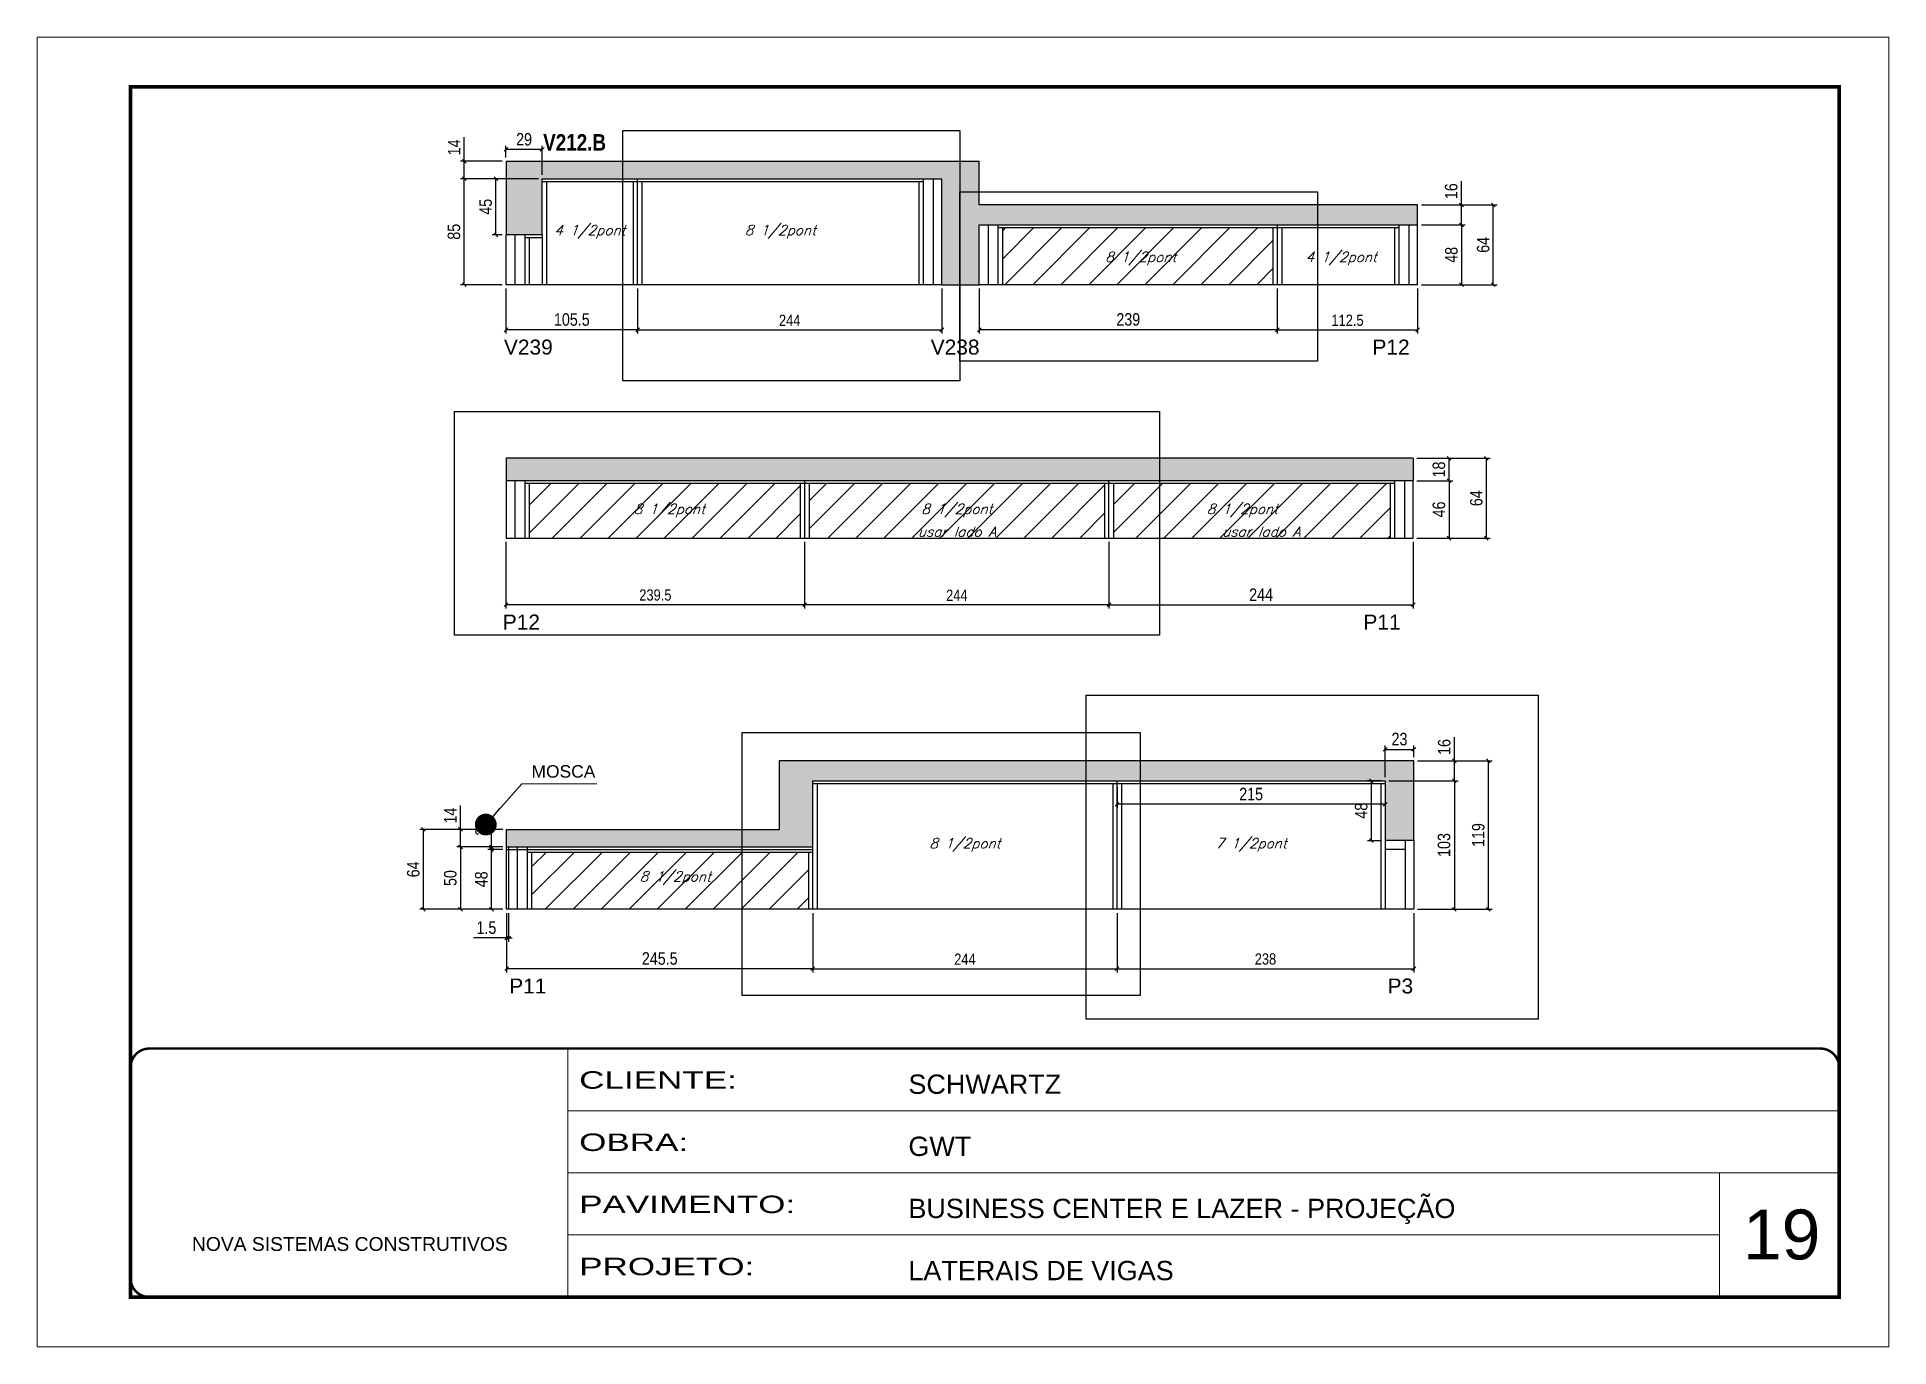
# Model space of a CAD drawing. Extents: x 2603 to 22413, y 1253 to 30260.
# Drawn here: x 5786 to 7271, y 24225 to 25275 of the extents above; entities that cross this region are included whole.
import ezdxf

# ---------------------------------------------------------------- set-up
doc = ezdxf.new("R2010")
doc.units = 0
doc.linetypes.add('CONTINUO', pattern=[0])
doc.linetypes.add('DASHED', pattern=[0.75, 0.5, -0.25])
for name, color, linetype in [('5', 5, 'Continuous'), ('COTA', 241, 'Continuous'), ('NOMENCLATURA', 7, 'Continuous'), ('Painéis', 200, 'Continuous'), ('SARR_2.2x7', 40, 'Continuous'), ('SARR_3.5x7', 81, 'Continuous'), ('texto', 7, 'Continuous')]:
    doc.layers.add(name, color=color, linetype=linetype)
for name, color, linetype, lineweight in [('CARIMBO', 255, 'Continuous', 9), ('Folhas', 255, 'Continuous', 9), ('Hachura', 251, 'Continuous', 9), ('SARRAFO DE PRESSAO', 251, 'DASHED', 9)]:
    doc.layers.add(name, color=color, linetype=linetype, lineweight=lineweight)
doc.styles.add('ARIAL', font='arial.ttf')
doc.styles.add('COTA TECNICA', font='techl___.ttf', dxfattribs={"height": 10})
doc.styles.add('COTA TECNICA-50', font='techl___.ttf', dxfattribs={"height": 9})
doc.styles.add('Romans', font='romans.shx')
doc.styles.get("Standard").update_dxf_attribs({"font": 'arial.ttf'})
doc.styles.add('TECNICA', font='techb___.ttf', dxfattribs={"height": 10})
doc.styles.add('Tecnologia', font='')
doc.styles.get('Tecnologia').set_extended_font_data('Forgotten Futurist')
doc.dimstyles.new('3x', dxfattribs={"dimtxt": 10, "dimasz": 5, "dimexe": 7, "dimexo": 5, "dimgap": 4, "dimtad": 1, "dimdec": 4, "dimlfac": 0.333333, "dimdsep": 46, "dimtxsty": 'Standard', "dimblk": 'DOT', "dimcen": 0.09, "dimclrd": 1, "dimclre": 1, "dimclrt": 2, "dimadec": 0, "dimazin": 2, "dimtfac": 1, "dimtdec": 4, "dimtmove": 0, "dimatfit": 3, "dimldrblk": 'DOT', "dimfxl": 1, "dimtolj": 1, "dimtzin": 0, "dimlwd": 9, "dimlwe": 9, "dimarcsym": 0})
doc.dimstyles.new('COTA PAINEL-50', dxfattribs={"dimtxt": 9, "dimasz": 3, "dimexe": 3, "dimexo": 3, "dimgap": 3, "dimtad": 1, "dimdec": 1, "dimzin": 12, "dimdsep": 46, "dimtxsty": 'COTA TECNICA-50', "dimblk1": 'OBLIQUE', "dimblk2": 'OBLIQUE', "dimsah": 1, "dimcen": 0.9, "dimclrd": 4, "dimclre": 4, "dimclrt": 240, "dimadec": 1, "dimazin": 3, "dimtfac": 1, "dimtdec": 1, "dimtmove": 0, "dimatfit": 3, "dimfxl": 1, "dimtolj": 1, "dimtzin": 12, "dimarcsym": 0})
doc.dimstyles.new('PAINEL', dxfattribs={"dimtxt": 10, "dimasz": 3, "dimexe": 3, "dimexo": 3, "dimgap": 3, "dimtad": 1, "dimdec": 1, "dimzin": 12, "dimdsep": 46, "dimtxsty": 'COTA TECNICA', "dimblk1": 'OBLIQUE', "dimblk2": 'OBLIQUE', "dimsah": 1, "dimcen": 0.9, "dimclrd": 4, "dimclre": 4, "dimclrt": 240, "dimadec": 1, "dimazin": 3, "dimtfac": 1, "dimtdec": 1, "dimtmove": 0, "dimatfit": 3, "dimfxl": 1, "dimtolj": 1, "dimtzin": 12, "dimarcsym": 0})
pattern_1 = [(50, (-126418.0314, -5371.0305), (5.46554007, -0.47817257), [0.5715, -6.2865]), (355, (-126418.0314, -5371.0305), (-1.05730264, 5.73170536), [0.4572, -5.02921753]), (100.4514447, (-126417.576, -5371.0704), (4.40823741, 5.25353256), [0.48570026, -5.34270734]), (46.1842, (-126418.0314, -5369.5065), (8.13237123, -1.26126984), [0.85725, -9.42975]), (96.6355576, (-126417.354, -5369.612), (7.122124, 7.42278374), [0.7285507, -8.01406824]), (351.184151, (-126418.031, -5369.5065), (7.122124, 7.42278374), [0.685799, -7.54379196]), (21, (-126417.2694, -5369.8875), (4.54843174, -3.06795595), [0.5715, -6.2865]), (326, (-126417.2694, -5369.8875), (1.85406085, 5.52563898), [0.4572, -5.0292]), (71.451445, (-126416.8904, -5370.143), (6.40249258, 2.45768307), [0.48570026, -5.34269813]), (37.5, (-126418.0314, -5371.0305), (0.092658098, 2.536651166), [0, -4.96824, 0, -5.1054, 0, -5.04825]), (7.5, (-126418.0314, -5371.0305), (2.004589875, 3.005417245), [0, -2.91084, 0, -4.85394, 0, -1.92405]), (327.5, (-126419.7307, -5371.0305), (4.067717855, -0.17186232), [0, -1.905, 0, -5.9436, 0, -7.8867]), (317.5, (-126420.4927, -5371.0305), (4.44387544, 0.76279473), [0, -2.4765, 0, -3.94716, 0, -5.6007])]
pattern_2 = [(45, (-126374.687, -5371.03), (-11.2253202, 11.2253202), [])]

msp = doc.modelspace()

# ---------------------------------------------------------------- texts
at = {"layer": '5', "linetype": 'Continuous'}
for s, rotation, p in [('V239', 0.00004, (6160.87, 25020.35)), ('V238', 0.00004, (6503.08, 25020.35)), ('P12', 359.99996, (6857.29, 25020.35)), ('P12', 359.99996, (6159.93, 24799.94)), ('P11', 359.99996, (6850.03, 24799.94)), ('P11', 0.00004, (6165.1, 24508.21)), ('P3', 0.00004, (6869.43, 24508.21))]:
    msp.add_text(s, height=12, rotation=rotation, dxfattribs=at).set_placement(p)
at = {"layer": 'CARIMBO', "style": 'ARIAL'}
for s, height, p in [('MOSCA', 10, (6182.96, 24681.22)), ('19', 40, (7154.33, 24295.02))]:
    msp.add_text(s, height=height, dxfattribs=at).set_placement(p)
at = {"layer": 'NOMENCLATURA', "style": 'TECNICA'}
msp.add_text('V212.B', height=13.2, dxfattribs=at).set_placement((6192.31, 25183.86))
at = {"layer": 'texto', "color": 2, "char_height": 8, "attachment_point": 5, "style": 'Romans'}
for s, insert in [('{\\Q19;\\C256;4 1/2pont}', (6229.78, 25118.84)), ('{\\Q19;\\C256;8 1/2pont}', (6382.53, 25118.84)), ('{\\Q19;\\C256;8 1/2pont}', (6671.53, 25097.34)), ('{\\Q19;\\C256;4 1/2pont}', (6832.28, 25097.34)), ('{\\Q19;\\C256;8 1/2pont}', (6293.53, 24895.24)), ('{\\Q19;\\C256;8 1/2pont}', (6524.03, 24895.24)), ('{\\Q19;\\C256;8 1/2pont}', (6753.03, 24895.24)), ('{\\Q19;\\C256;usar lado A}', (6524.03, 24878.4)), ('{\\Q19;\\C256;usar lado A}', (6768.03, 24878.4)), ('{\\Q19;\\C256;8 1/2pont}', (6530.53, 24627.25)), ('{\\Q19;\\C256;7 1/2pont}', (6760.03, 24627.25)), ('{\\Q19;\\C256;8 1/2pont}', (6298.28, 24600.75))]:
    msp.add_mtext(s, dxfattribs=dict(at, insert=insert))

# ---------------------------------------------------------------- blocks, each defined once
blk = doc.blocks.new('9999999999')
at = {"color": 30, "linetype": 'CONTINUO'}
for p, q in [((98564.6, 34230.2), (98564.6, 34429.4)), ((98564.6, 34379.6), (99584, 34379.6)), ((98564.6, 34329.8), (99488, 34329.8)), ((99584, 34329.8), (99488, 34329.8)), ((99488, 34329.8), (99488, 34230.2)), ((98564.6, 34280), (99488, 34280))]:
    blk.add_line(p, q, dxfattribs=at)
at = {"color": 30, "linetype": 'CONTINUO', "const_width": 2}
blk.add_lwpolyline([(99584, 34230.2), (99584, 34414.4, 0.414214), (99569, 34429.4), (98229, 34429.4, 0.414214), (98214, 34414.4), (98214, 34245.2, 0.414214), (98229, 34230.2), (99584, 34230.2)], format="xyb", dxfattribs=at)
at = {"layer": 'Folhas'}
blk.add_lwpolyline([(98139, 34190.2), (99624, 34190.2), (99624, 35240.2), (98139, 35240.2)], close=True, dxfattribs=at)
at = {"layer": 'Folhas', "color": 30, "const_width": 3}
blk.add_lwpolyline([(98214, 34230.2), (99584, 34230.2), (99584, 35200.2), (98214, 35200.2)], close=True, dxfattribs=at)
at = {"color": 7, "linetype": 'Continuous', "ltscale": 5, "style": 'ARIAL'}
for s, height, p in [('SCHWARTZ', 15.48, (98837.7, 34393.1)), ('GWT', 15.48, (98837.7, 34343.3)), ('BUSINESS CENTER E LAZER - PROJEÇÃO', 15.483, (98837.7, 34293.5)), ('NOVA SISTEMAS CONSTRUTIVOS', 11.059, (98263.2, 34267.2)), ('LATERAIS DE VIGAS', 15.483, (98837.7, 34243.7))]:
    blk.add_text(s, height=height, dxfattribs=at).set_placement(p)
at = {"layer": 'Folhas', "color": 7, "style": 'Tecnologia', "width": 1.5}
for s, p in [('CLIENTE:', (98573.7, 34397.2)), ('OBRA:', (98573.7, 34347.3)), ('PAVIMENTO:', (98573.7, 34297.5)), ('PROJETO:', (98573.7, 34247.7))]:
    blk.add_text(s, height=14, dxfattribs=at).set_placement(p)
blk = doc.blocks.new('_Oblique')
at = {"color": 0, "linetype": 'ByBlock', "lineweight": -2}
blk.add_line((-0.5, -0.5), (0.5, 0.5), dxfattribs=at)
blk = doc.blocks.new('*D500')
at = {"layer": 'COTA', "color": 4, "linetype": 'ByBlock', "lineweight": -2, "transparency": 16777216}
for p, q in [((6268, 25073.3), (6268, 25037.2)), ((6512, 25073.3), (6512, 25037.2)), ((6268, 25040.2), (6512, 25040.2))]:
    blk.add_line(p, q, dxfattribs=at)
at = {"layer": 'Defpoints', "color": 0, "linetype": 'ByBlock', "transparency": 16777216}
for p in [(6268, 25076.3), (6512, 25076.3), (6512, 25040.2)]:
    blk.add_point(p, dxfattribs=at)
at = {"layer": 'COTA', "color": 4, "linetype": 'ByBlock', "lineweight": -2, "transparency": 16777216, "xscale": 3, "yscale": 3, "zscale": 3, "rotation": 180}
blk.add_blockref('_Oblique', (6268, 25040.2), dxfattribs=at)
at = {"layer": 'COTA', "color": 4, "linetype": 'ByBlock', "lineweight": -2, "transparency": 16777216, "xscale": 3, "yscale": 3, "zscale": 3}
blk.add_blockref('_Oblique', (6512, 25040.2), dxfattribs=at)
at = {"layer": 'COTA', "color": 240, "linetype": 'ByBlock', "transparency": 16777216, "insert": (6390, 25047.8), "char_height": 9, "attachment_point": 5, "style": 'COTA TECNICA-50'}
blk.add_mtext('\\A1;244', dxfattribs=at)
blk = doc.blocks.new('*D2700')
at = {"layer": 'COTA', "color": 4, "linetype": 'ByBlock', "lineweight": -2, "transparency": 16777216}
for p, q in [((6162.5, 25073.3), (6162.5, 25037.2)), ((6268, 25073.3), (6268, 25037.2)), ((6268, 25040.2), (6162.5, 25040.2))]:
    blk.add_line(p, q, dxfattribs=at)
at = {"layer": 'Defpoints', "color": 0, "linetype": 'ByBlock', "transparency": 16777216}
for p in [(6162.5, 25076.3), (6268, 25076.3), (6162.5, 25040.2)]:
    blk.add_point(p, dxfattribs=at)
at = {"layer": 'COTA', "color": 4, "linetype": 'ByBlock', "lineweight": -2, "transparency": 16777216, "xscale": 3, "yscale": 3, "zscale": 3, "rotation": 180}
blk.add_blockref('_Oblique', (6162.5, 25040.2), dxfattribs=at)
at = {"layer": 'COTA', "color": 4, "linetype": 'ByBlock', "lineweight": -2, "transparency": 16777216, "xscale": 3, "yscale": 3, "zscale": 3}
blk.add_blockref('_Oblique', (6268, 25040.2), dxfattribs=at)
at = {"layer": 'COTA', "color": 240, "linetype": 'ByBlock', "transparency": 16777216, "insert": (6215.3, 25048.4), "char_height": 10, "attachment_point": 5, "style": 'COTA TECNICA'}
blk.add_mtext('\\A1;105.5', dxfattribs=at)
blk = doc.blocks.new('*D501')
at = {"layer": 'COTA', "color": 4, "linetype": 'ByBlock', "lineweight": -2, "transparency": 16777216}
for p, q in [((6781, 25073.3), (6781, 25037.2)), ((6893.5, 25073.3), (6893.5, 25037.2)), ((6781, 25040.2), (6893.5, 25040.2))]:
    blk.add_line(p, q, dxfattribs=at)
at = {"layer": 'Defpoints', "color": 0, "linetype": 'ByBlock', "transparency": 16777216}
for p in [(6781, 25076.3), (6893.5, 25076.3), (6893.5, 25040.2)]:
    blk.add_point(p, dxfattribs=at)
at = {"layer": 'COTA', "color": 4, "linetype": 'ByBlock', "lineweight": -2, "transparency": 16777216, "xscale": 3, "yscale": 3, "zscale": 3, "rotation": 180}
blk.add_blockref('_Oblique', (6781, 25040.2), dxfattribs=at)
at = {"layer": 'COTA', "color": 4, "linetype": 'ByBlock', "lineweight": -2, "transparency": 16777216, "xscale": 3, "yscale": 3, "zscale": 3}
blk.add_blockref('_Oblique', (6893.5, 25040.2), dxfattribs=at)
at = {"layer": 'COTA', "color": 240, "linetype": 'ByBlock', "transparency": 16777216, "insert": (6837.3, 25047.8), "char_height": 9, "attachment_point": 5, "style": 'COTA TECNICA-50'}
blk.add_mtext('\\A1;112.5', dxfattribs=at)
blk = doc.blocks.new('*D2701')
at = {"layer": 'COTA', "color": 4, "linetype": 'ByBlock', "lineweight": -2, "transparency": 16777216}
for p, q in [((6542, 25073.3), (6542, 25037.2)), ((6781, 25073.3), (6781, 25037.2)), ((6781, 25040.2), (6542, 25040.2))]:
    blk.add_line(p, q, dxfattribs=at)
at = {"layer": 'Defpoints', "color": 0, "linetype": 'ByBlock', "transparency": 16777216}
for p in [(6542, 25076.3), (6781, 25076.3), (6542, 25040.2)]:
    blk.add_point(p, dxfattribs=at)
at = {"layer": 'COTA', "color": 4, "linetype": 'ByBlock', "lineweight": -2, "transparency": 16777216, "xscale": 3, "yscale": 3, "zscale": 3, "rotation": 180}
blk.add_blockref('_Oblique', (6542, 25040.2), dxfattribs=at)
at = {"layer": 'COTA', "color": 4, "linetype": 'ByBlock', "lineweight": -2, "transparency": 16777216, "xscale": 3, "yscale": 3, "zscale": 3}
blk.add_blockref('_Oblique', (6781, 25040.2), dxfattribs=at)
at = {"layer": 'COTA', "color": 240, "linetype": 'ByBlock', "transparency": 16777216, "insert": (6661.5, 25048.5), "char_height": 10, "attachment_point": 5, "style": 'COTA TECNICA'}
blk.add_mtext('\\A1;239', dxfattribs=at)
blk = doc.blocks.new('*D2702')
at = {"layer": 'COTA', "color": 4, "linetype": 'ByBlock', "lineweight": -2, "transparency": 16777216}
for p, q in [((6896.5, 25124.3), (6931.7, 25124.3)), ((6928.7, 25124.3), (6928.7, 25076.3)), ((6896.5, 25076.3), (6931.7, 25076.3))]:
    blk.add_line(p, q, dxfattribs=at)
at = {"layer": 'Defpoints', "color": 0, "linetype": 'ByBlock', "transparency": 16777216}
for p in [(6893.5, 25124.3), (6893.5, 25076.3), (6928.7, 25076.3)]:
    blk.add_point(p, dxfattribs=at)
at = {"layer": 'COTA', "color": 4, "linetype": 'ByBlock', "lineweight": -2, "transparency": 16777216, "xscale": 3, "yscale": 3, "zscale": 3}
for p, rotation in [((6928.7, 25124.3), 90), ((6928.7, 25076.3), 270)]:
    blk.add_blockref('_Oblique', p, dxfattribs=dict(at, rotation=rotation))
at = {"layer": 'COTA', "color": 240, "linetype": 'ByBlock', "transparency": 16777216, "insert": (6920.6, 25100.3), "char_height": 10, "attachment_point": 5, "rotation": 90, "style": 'COTA TECNICA'}
blk.add_mtext('\\A1;48', dxfattribs=at)
blk = doc.blocks.new('*D2703')
at = {"layer": 'COTA', "color": 4, "linetype": 'ByBlock', "lineweight": -2, "transparency": 16777216}
for p, q in [((6928.7, 25140.3), (6928.7, 25159.4)), ((6896.5, 25140.3), (6931.7, 25140.3)), ((6928.7, 25124.3), (6928.7, 25140.3)), ((6896.5, 25124.3), (6931.7, 25124.3))]:
    blk.add_line(p, q, dxfattribs=at)
at = {"layer": 'Defpoints', "color": 0, "linetype": 'ByBlock', "transparency": 16777216}
for p in [(6893.5, 25140.3), (6928.7, 25140.3), (6893.5, 25124.3)]:
    blk.add_point(p, dxfattribs=at)
at = {"layer": 'COTA', "color": 4, "linetype": 'ByBlock', "lineweight": -2, "transparency": 16777216, "xscale": 3, "yscale": 3, "zscale": 3}
for p, rotation in [((6928.7, 25140.3), 90), ((6928.7, 25124.3), 270)]:
    blk.add_blockref('_Oblique', p, dxfattribs=dict(at, rotation=rotation))
at = {"layer": 'COTA', "color": 240, "linetype": 'ByBlock', "transparency": 16777216, "insert": (6920.5, 25151.3), "char_height": 10, "attachment_point": 5, "rotation": 90, "style": 'COTA TECNICA'}
blk.add_mtext('\\A1;16', dxfattribs=at)
blk = doc.blocks.new('*D2704')
at = {"layer": 'COTA', "color": 4, "linetype": 'ByBlock', "lineweight": -2, "transparency": 16777216}
for p, q in [((6896.5, 25140.3), (6957.2, 25140.3)), ((6954.2, 25076.3), (6954.2, 25140.3)), ((6896.5, 25076.3), (6957.2, 25076.3))]:
    blk.add_line(p, q, dxfattribs=at)
at = {"layer": 'Defpoints', "color": 0, "linetype": 'ByBlock', "transparency": 16777216}
for p in [(6893.5, 25140.3), (6954.2, 25140.3), (6893.5, 25076.3)]:
    blk.add_point(p, dxfattribs=at)
at = {"layer": 'COTA', "color": 4, "linetype": 'ByBlock', "lineweight": -2, "transparency": 16777216, "xscale": 3, "yscale": 3, "zscale": 3}
for p, rotation in [((6954.2, 25140.3), 90), ((6954.2, 25076.3), 270)]:
    blk.add_blockref('_Oblique', p, dxfattribs=dict(at, rotation=rotation))
at = {"layer": 'COTA', "color": 240, "linetype": 'ByBlock', "transparency": 16777216, "insert": (6946.1, 25108.3), "char_height": 10, "attachment_point": 5, "rotation": 90, "style": 'COTA TECNICA'}
blk.add_mtext('\\A1;64', dxfattribs=at)
blk = doc.blocks.new('*D516')
at = {"layer": 'COTA', "color": 4, "linetype": 'ByBlock', "lineweight": -2, "transparency": 16777216}
for p, q in [((6402, 24870.2), (6402, 24816.8)), ((6646, 24870.2), (6646, 24816.8)), ((6646, 24819.8), (6402, 24819.8))]:
    blk.add_line(p, q, dxfattribs=at)
at = {"layer": 'Defpoints', "color": 0, "linetype": 'ByBlock', "transparency": 16777216}
for p in [(6402, 24873.2), (6646, 24873.2), (6402, 24819.8)]:
    blk.add_point(p, dxfattribs=at)
at = {"layer": 'COTA', "color": 4, "linetype": 'ByBlock', "lineweight": -2, "transparency": 16777216, "xscale": 3, "yscale": 3, "zscale": 3, "rotation": 180}
blk.add_blockref('_Oblique', (6402, 24819.8), dxfattribs=at)
at = {"layer": 'COTA', "color": 4, "linetype": 'ByBlock', "lineweight": -2, "transparency": 16777216, "xscale": 3, "yscale": 3, "zscale": 3}
blk.add_blockref('_Oblique', (6646, 24819.8), dxfattribs=at)
at = {"layer": 'COTA', "color": 240, "linetype": 'ByBlock', "transparency": 16777216, "insert": (6524, 24827.4), "char_height": 9, "attachment_point": 5, "style": 'COTA TECNICA-50'}
blk.add_mtext('\\A1;244', dxfattribs=at)
blk = doc.blocks.new('*D2757')
at = {"layer": 'COTA', "color": 4, "linetype": 'ByBlock', "lineweight": -2, "transparency": 16777216}
for p, q in [((6162.5, 24870.2), (6162.5, 24816.8)), ((6402, 24870.2), (6402, 24816.8)), ((6402, 24819.8), (6162.5, 24819.8))]:
    blk.add_line(p, q, dxfattribs=at)
at = {"layer": 'Defpoints', "color": 0, "linetype": 'ByBlock', "transparency": 16777216}
for p in [(6162.5, 24873.2), (6402, 24873.2), (6162.5, 24819.8)]:
    blk.add_point(p, dxfattribs=at)
at = {"layer": 'COTA', "color": 4, "linetype": 'ByBlock', "lineweight": -2, "transparency": 16777216, "xscale": 3, "yscale": 3, "zscale": 3, "rotation": 180}
blk.add_blockref('_Oblique', (6162.5, 24819.8), dxfattribs=at)
at = {"layer": 'COTA', "color": 4, "linetype": 'ByBlock', "lineweight": -2, "transparency": 16777216, "xscale": 3, "yscale": 3, "zscale": 3}
blk.add_blockref('_Oblique', (6402, 24819.8), dxfattribs=at)
at = {"layer": 'COTA', "color": 240, "linetype": 'ByBlock', "transparency": 16777216, "insert": (6282.3, 24827.6), "char_height": 9, "attachment_point": 5, "style": 'COTA TECNICA-50'}
blk.add_mtext('\\A1;239.5', dxfattribs=at)
blk = doc.blocks.new('*D2758')
at = {"layer": 'COTA', "color": 4, "linetype": 'ByBlock', "lineweight": -2, "transparency": 16777216}
for p, q in [((6646, 24870.2), (6646, 24816.8)), ((6890, 24870.2), (6890, 24816.8)), ((6646, 24819.8), (6890, 24819.8))]:
    blk.add_line(p, q, dxfattribs=at)
at = {"layer": 'Defpoints', "color": 0, "linetype": 'ByBlock', "transparency": 16777216}
for p in [(6646, 24873.2), (6890, 24873.2), (6890, 24819.8)]:
    blk.add_point(p, dxfattribs=at)
at = {"layer": 'COTA', "color": 4, "linetype": 'ByBlock', "lineweight": -2, "transparency": 16777216, "xscale": 3, "yscale": 3, "zscale": 3, "rotation": 180}
blk.add_blockref('_Oblique', (6646, 24819.8), dxfattribs=at)
at = {"layer": 'COTA', "color": 4, "linetype": 'ByBlock', "lineweight": -2, "transparency": 16777216, "xscale": 3, "yscale": 3, "zscale": 3}
blk.add_blockref('_Oblique', (6890, 24819.8), dxfattribs=at)
at = {"layer": 'COTA', "color": 240, "linetype": 'ByBlock', "transparency": 16777216, "insert": (6768, 24827.9), "char_height": 10, "attachment_point": 5, "style": 'COTA TECNICA'}
blk.add_mtext('\\A1;244', dxfattribs=at)
blk = doc.blocks.new('*D2759')
at = {"layer": 'COTA', "color": 4, "linetype": 'ByBlock', "lineweight": -2, "transparency": 16777216}
for p, q in [((6893, 24919.2), (6921.7, 24919.2)), ((6918.7, 24919.2), (6918.7, 24873.2)), ((6893, 24873.2), (6921.7, 24873.2))]:
    blk.add_line(p, q, dxfattribs=at)
at = {"layer": 'Defpoints', "color": 0, "linetype": 'ByBlock', "transparency": 16777216}
for p in [(6890, 24919.2), (6890, 24873.2), (6918.7, 24873.2)]:
    blk.add_point(p, dxfattribs=at)
at = {"layer": 'COTA', "color": 4, "linetype": 'ByBlock', "lineweight": -2, "transparency": 16777216, "xscale": 3, "yscale": 3, "zscale": 3}
for p, rotation in [((6918.7, 24919.2), 90), ((6918.7, 24873.2), 270)]:
    blk.add_blockref('_Oblique', p, dxfattribs=dict(at, rotation=rotation))
at = {"layer": 'COTA', "color": 240, "linetype": 'ByBlock', "transparency": 16777216, "insert": (6910.6, 24896.2), "char_height": 10, "attachment_point": 5, "rotation": 90, "style": 'COTA TECNICA'}
blk.add_mtext('\\A1;46', dxfattribs=at)
blk = doc.blocks.new('*D2760')
at = {"layer": 'COTA', "color": 4, "linetype": 'ByBlock', "lineweight": -2, "transparency": 16777216}
for p, q in [((6893, 24937.2), (6921.7, 24937.2)), ((6918.7, 24919.2), (6918.7, 24937.2)), ((6893, 24919.2), (6921.7, 24919.2))]:
    blk.add_line(p, q, dxfattribs=at)
at = {"layer": 'Defpoints', "color": 0, "linetype": 'ByBlock', "transparency": 16777216}
for p in [(6890, 24937.2), (6918.7, 24937.2), (6890, 24919.2)]:
    blk.add_point(p, dxfattribs=at)
at = {"layer": 'COTA', "color": 4, "linetype": 'ByBlock', "lineweight": -2, "transparency": 16777216, "xscale": 3, "yscale": 3, "zscale": 3}
for p, rotation in [((6918.7, 24937.2), 90), ((6918.7, 24919.2), 270)]:
    blk.add_blockref('_Oblique', p, dxfattribs=dict(at, rotation=rotation))
at = {"layer": 'COTA', "color": 240, "linetype": 'ByBlock', "transparency": 16777216, "insert": (6910.6, 24928.2), "char_height": 10, "attachment_point": 5, "rotation": 90, "style": 'COTA TECNICA'}
blk.add_mtext('\\A1;18', dxfattribs=at)
blk = doc.blocks.new('*D2761')
at = {"layer": 'COTA', "color": 4, "linetype": 'ByBlock', "lineweight": -2, "transparency": 16777216}
for p, q in [((6893, 24937.2), (6951.7, 24937.2)), ((6948.7, 24873.2), (6948.7, 24937.2)), ((6893, 24873.2), (6951.7, 24873.2))]:
    blk.add_line(p, q, dxfattribs=at)
at = {"layer": 'Defpoints', "color": 0, "linetype": 'ByBlock', "transparency": 16777216}
for p in [(6890, 24937.2), (6948.7, 24937.2), (6890, 24873.2)]:
    blk.add_point(p, dxfattribs=at)
at = {"layer": 'COTA', "color": 4, "linetype": 'ByBlock', "lineweight": -2, "transparency": 16777216, "xscale": 3, "yscale": 3, "zscale": 3}
for p, rotation in [((6948.7, 24937.2), 90), ((6948.7, 24873.2), 270)]:
    blk.add_blockref('_Oblique', p, dxfattribs=dict(at, rotation=rotation))
at = {"layer": 'COTA', "color": 240, "linetype": 'ByBlock', "transparency": 16777216, "insert": (6940.6, 24905.2), "char_height": 10, "attachment_point": 5, "rotation": 90, "style": 'COTA TECNICA'}
blk.add_mtext('\\A1;64', dxfattribs=at)
blk = doc.blocks.new('*D517')
at = {"layer": 'COTA', "color": 4, "linetype": 'ByBlock', "lineweight": -2, "transparency": 16777216}
for p, q in [((6408.5, 24572.7), (6408.5, 24525.1)), ((6652.5, 24572.7), (6652.5, 24525.1)), ((6408.5, 24528.1), (6652.5, 24528.1))]:
    blk.add_line(p, q, dxfattribs=at)
at = {"layer": 'Defpoints', "color": 0, "linetype": 'ByBlock', "transparency": 16777216}
for p in [(6408.5, 24575.7), (6652.5, 24575.7), (6652.5, 24528.1)]:
    blk.add_point(p, dxfattribs=at)
at = {"layer": 'COTA', "color": 4, "linetype": 'ByBlock', "lineweight": -2, "transparency": 16777216, "xscale": 3, "yscale": 3, "zscale": 3, "rotation": 180}
blk.add_blockref('_Oblique', (6408.5, 24528.1), dxfattribs=at)
at = {"layer": 'COTA', "color": 4, "linetype": 'ByBlock', "lineweight": -2, "transparency": 16777216, "xscale": 3, "yscale": 3, "zscale": 3}
blk.add_blockref('_Oblique', (6652.5, 24528.1), dxfattribs=at)
at = {"layer": 'COTA', "color": 240, "linetype": 'ByBlock', "transparency": 16777216, "insert": (6530.5, 24535.7), "char_height": 9, "attachment_point": 5, "style": 'COTA TECNICA-50'}
blk.add_mtext('\\A1;244', dxfattribs=at)
blk = doc.blocks.new('*D2762')
at = {"layer": 'COTA', "color": 4, "linetype": 'ByBlock', "lineweight": -2, "transparency": 16777216}
for p, q in [((6652.5, 24572.7), (6652.5, 24525.1)), ((6890.5, 24572.7), (6890.5, 24525.1)), ((6652.5, 24528.1), (6890.5, 24528.1))]:
    blk.add_line(p, q, dxfattribs=at)
at = {"layer": 'Defpoints', "color": 0, "linetype": 'ByBlock', "transparency": 16777216}
for p in [(6652.5, 24575.7), (6890.5, 24575.7), (6890.5, 24528.1)]:
    blk.add_point(p, dxfattribs=at)
at = {"layer": 'COTA', "color": 4, "linetype": 'ByBlock', "lineweight": -2, "transparency": 16777216, "xscale": 3, "yscale": 3, "zscale": 3, "rotation": 180}
blk.add_blockref('_Oblique', (6652.5, 24528.1), dxfattribs=at)
at = {"layer": 'COTA', "color": 4, "linetype": 'ByBlock', "lineweight": -2, "transparency": 16777216, "xscale": 3, "yscale": 3, "zscale": 3}
blk.add_blockref('_Oblique', (6890.5, 24528.1), dxfattribs=at)
at = {"layer": 'COTA', "color": 240, "linetype": 'ByBlock', "transparency": 16777216, "insert": (6771.5, 24535.8), "char_height": 9, "attachment_point": 5, "style": 'COTA TECNICA-50'}
blk.add_mtext('\\A1;238', dxfattribs=at)
blk = doc.blocks.new('*D2763')
at = {"layer": 'COTA', "color": 4, "linetype": 'ByBlock', "lineweight": -2, "transparency": 16777216}
for p, q in [((6163, 24572.7), (6163, 24525.1)), ((6408.5, 24572.7), (6408.5, 24525.1)), ((6408.5, 24528.1), (6163, 24528.1))]:
    blk.add_line(p, q, dxfattribs=at)
at = {"layer": 'Defpoints', "color": 0, "linetype": 'ByBlock', "transparency": 16777216}
for p in [(6163, 24575.7), (6408.5, 24575.7), (6163, 24528.1)]:
    blk.add_point(p, dxfattribs=at)
at = {"layer": 'COTA', "color": 4, "linetype": 'ByBlock', "lineweight": -2, "transparency": 16777216, "xscale": 3, "yscale": 3, "zscale": 3, "rotation": 180}
blk.add_blockref('_Oblique', (6163, 24528.1), dxfattribs=at)
at = {"layer": 'COTA', "color": 4, "linetype": 'ByBlock', "lineweight": -2, "transparency": 16777216, "xscale": 3, "yscale": 3, "zscale": 3}
blk.add_blockref('_Oblique', (6408.5, 24528.1), dxfattribs=at)
at = {"layer": 'COTA', "color": 240, "linetype": 'ByBlock', "transparency": 16777216, "insert": (6285.8, 24536.2), "char_height": 10, "attachment_point": 5, "style": 'COTA TECNICA'}
blk.add_mtext('\\A1;245.5', dxfattribs=at)
blk = doc.blocks.new('*D2764')
at = {"layer": 'COTA', "color": 4, "linetype": 'ByBlock', "lineweight": -2, "transparency": 16777216}
for p, q in [((6160, 24625.7), (6123, 24625.7)), ((6126, 24625.7), (6126, 24575.7)), ((6160, 24575.7), (6123, 24575.7))]:
    blk.add_line(p, q, dxfattribs=at)
at = {"layer": 'Defpoints', "color": 0, "linetype": 'ByBlock', "transparency": 16777216}
for p in [(6163, 24625.7), (6126, 24575.7), (6163, 24575.7)]:
    blk.add_point(p, dxfattribs=at)
at = {"layer": 'COTA', "color": 4, "linetype": 'ByBlock', "lineweight": -2, "transparency": 16777216, "xscale": 3, "yscale": 3, "zscale": 3}
for p, rotation in [((6126, 24625.7), 90), ((6126, 24575.7), 270)]:
    blk.add_blockref('_Oblique', p, dxfattribs=dict(at, rotation=rotation))
at = {"layer": 'COTA', "color": 240, "linetype": 'ByBlock', "transparency": 16777216, "insert": (6117.9, 24600.7), "char_height": 10, "attachment_point": 5, "rotation": 90, "style": 'COTA TECNICA'}
blk.add_mtext('\\A1;50', dxfattribs=at)
blk = doc.blocks.new('*D2765')
at = {"layer": 'COTA', "color": 4, "linetype": 'ByBlock', "lineweight": -2, "transparency": 16777216}
for p, q in [((6126, 24639.7), (6126, 24658.9)), ((6160, 24639.7), (6123, 24639.7)), ((6126, 24625.7), (6126, 24639.7)), ((6160, 24625.7), (6123, 24625.7))]:
    blk.add_line(p, q, dxfattribs=at)
at = {"layer": 'Defpoints', "color": 0, "linetype": 'ByBlock', "transparency": 16777216}
for p in [(6126, 24639.7), (6163, 24639.7), (6163, 24625.7)]:
    blk.add_point(p, dxfattribs=at)
at = {"layer": 'COTA', "color": 4, "linetype": 'ByBlock', "lineweight": -2, "transparency": 16777216, "xscale": 3, "yscale": 3, "zscale": 3}
for p, rotation in [((6126, 24639.7), 90), ((6126, 24625.7), 270)]:
    blk.add_blockref('_Oblique', p, dxfattribs=dict(at, rotation=rotation))
at = {"layer": 'COTA', "color": 240, "linetype": 'ByBlock', "transparency": 16777216, "insert": (6117.9, 24650.8), "char_height": 10, "attachment_point": 5, "rotation": 90, "style": 'COTA TECNICA'}
blk.add_mtext('\\A1;14', dxfattribs=at)
blk = doc.blocks.new('*D2766')
at = {"layer": 'COTA', "color": 4, "linetype": 'ByBlock', "lineweight": -2, "transparency": 16777216}
for p, q in [((6160, 24639.7), (6093.3, 24639.7)), ((6096.3, 24575.7), (6096.3, 24639.7)), ((6160, 24575.7), (6093.3, 24575.7))]:
    blk.add_line(p, q, dxfattribs=at)
at = {"layer": 'Defpoints', "color": 0, "linetype": 'ByBlock', "transparency": 16777216}
for p in [(6096.3, 24639.7), (6163, 24639.7), (6163, 24575.7)]:
    blk.add_point(p, dxfattribs=at)
at = {"layer": 'COTA', "color": 4, "linetype": 'ByBlock', "lineweight": -2, "transparency": 16777216, "xscale": 3, "yscale": 3, "zscale": 3}
for p, rotation in [((6096.3, 24639.7), 90), ((6096.3, 24575.7), 270)]:
    blk.add_blockref('_Oblique', p, dxfattribs=dict(at, rotation=rotation))
at = {"layer": 'COTA', "color": 240, "linetype": 'ByBlock', "transparency": 16777216, "insert": (6088.2, 24607.7), "char_height": 10, "attachment_point": 5, "rotation": 90, "style": 'COTA TECNICA'}
blk.add_mtext('\\A1;64', dxfattribs=at)
blk = doc.blocks.new('*D2767')
at = {"layer": 'COTA', "color": 4, "linetype": 'ByBlock', "lineweight": -2, "transparency": 16777216}
for p, q in [((6163, 24572.7), (6163, 24549.7)), ((6164.5, 24572.7), (6164.5, 24549.7)), ((6163, 24552.7), (6136.5, 24552.7)), ((6164.5, 24552.7), (6163, 24552.7)), ((6164.5, 24552.7), (6167.5, 24552.7))]:
    blk.add_line(p, q, dxfattribs=at)
at = {"layer": 'Defpoints', "color": 0, "linetype": 'ByBlock', "transparency": 16777216}
for p in [(6163, 24575.7), (6164.5, 24575.7), (6163, 24552.7)]:
    blk.add_point(p, dxfattribs=at)
at = {"layer": 'COTA', "color": 4, "linetype": 'ByBlock', "lineweight": -2, "transparency": 16777216, "xscale": 3, "yscale": 3, "zscale": 3}
blk.add_blockref('_Oblique', (6163, 24552.7), dxfattribs=at)
at = {"layer": 'COTA', "color": 4, "linetype": 'ByBlock', "lineweight": -2, "transparency": 16777216, "xscale": 3, "yscale": 3, "zscale": 3, "rotation": 180}
blk.add_blockref('_Oblique', (6164.5, 24552.7), dxfattribs=at)
at = {"layer": 'COTA', "color": 240, "linetype": 'ByBlock', "transparency": 16777216, "insert": (6146.8, 24560.9), "char_height": 10, "attachment_point": 5, "style": 'COTA TECNICA'}
blk.add_mtext('\\A1;1.5', dxfattribs=at)
blk = doc.blocks.new('*D2768')
at = {"layer": 'COTA', "color": 4, "linetype": 'ByBlock', "lineweight": -2, "transparency": 16777216}
for p, q in [((6870.5, 24678.7), (6926, 24678.7)), ((6923, 24678.7), (6923, 24575.7)), ((6893.5, 24575.7), (6926, 24575.7))]:
    blk.add_line(p, q, dxfattribs=at)
at = {"layer": 'Defpoints', "color": 0, "linetype": 'ByBlock', "transparency": 16777216}
for p in [(6867.5, 24678.7), (6890.5, 24575.7), (6923, 24575.7)]:
    blk.add_point(p, dxfattribs=at)
at = {"layer": 'COTA', "color": 4, "linetype": 'ByBlock', "lineweight": -2, "transparency": 16777216, "xscale": 3, "yscale": 3, "zscale": 3}
for p, rotation in [((6923, 24678.7), 90), ((6923, 24575.7), 270)]:
    blk.add_blockref('_Oblique', p, dxfattribs=dict(at, rotation=rotation))
at = {"layer": 'COTA', "color": 240, "linetype": 'ByBlock', "transparency": 16777216, "insert": (6914.7, 24627.2), "char_height": 10, "attachment_point": 5, "rotation": 90, "style": 'COTA TECNICA'}
blk.add_mtext('\\A1;103', dxfattribs=at)
blk = doc.blocks.new('*D2769')
at = {"layer": 'COTA', "color": 4, "linetype": 'ByBlock', "lineweight": -2, "transparency": 16777216}
for p, q in [((6923, 24694.7), (6923, 24713.8)), ((6893.5, 24694.7), (6926, 24694.7)), ((6923, 24678.7), (6923, 24694.7)), ((6870.5, 24678.7), (6926, 24678.7))]:
    blk.add_line(p, q, dxfattribs=at)
at = {"layer": 'Defpoints', "color": 0, "linetype": 'ByBlock', "transparency": 16777216}
for p in [(6890.5, 24694.7), (6923, 24694.7), (6867.5, 24678.7)]:
    blk.add_point(p, dxfattribs=at)
at = {"layer": 'COTA', "color": 4, "linetype": 'ByBlock', "lineweight": -2, "transparency": 16777216, "xscale": 3, "yscale": 3, "zscale": 3}
for p, rotation in [((6923, 24694.7), 90), ((6923, 24678.7), 270)]:
    blk.add_blockref('_Oblique', p, dxfattribs=dict(at, rotation=rotation))
at = {"layer": 'COTA', "color": 240, "linetype": 'ByBlock', "transparency": 16777216, "insert": (6914.9, 24705.8), "char_height": 10, "attachment_point": 5, "rotation": 90, "style": 'COTA TECNICA'}
blk.add_mtext('\\A1;16', dxfattribs=at)
blk = doc.blocks.new('*D2770')
at = {"layer": 'COTA', "color": 4, "linetype": 'ByBlock', "lineweight": -2, "transparency": 16777216}
for p, q in [((6893.5, 24694.7), (6953.3, 24694.7)), ((6950.3, 24575.7), (6950.3, 24694.7)), ((6893.5, 24575.7), (6953.3, 24575.7))]:
    blk.add_line(p, q, dxfattribs=at)
at = {"layer": 'Defpoints', "color": 0, "linetype": 'ByBlock', "transparency": 16777216}
for p in [(6890.5, 24694.7), (6950.3, 24694.7), (6890.5, 24575.7)]:
    blk.add_point(p, dxfattribs=at)
at = {"layer": 'COTA', "color": 4, "linetype": 'ByBlock', "lineweight": -2, "transparency": 16777216, "xscale": 3, "yscale": 3, "zscale": 3}
for p, rotation in [((6950.3, 24694.7), 90), ((6950.3, 24575.7), 270)]:
    blk.add_blockref('_Oblique', p, dxfattribs=dict(at, rotation=rotation))
at = {"layer": 'COTA', "color": 240, "linetype": 'ByBlock', "transparency": 16777216, "insert": (6942.2, 24635.2), "char_height": 10, "attachment_point": 5, "rotation": 90, "style": 'COTA TECNICA'}
blk.add_mtext('\\A1;119', dxfattribs=at)
blk = doc.blocks.new('*D2753')
at = {"layer": 'COTA', "color": 4, "linetype": 'ByBlock', "lineweight": -2, "transparency": 16777216}
for p, q in [((6160, 24623.7), (6147.9, 24623.7)), ((6150.9, 24575.7), (6150.9, 24623.7)), ((6160, 24575.7), (6147.9, 24575.7))]:
    blk.add_line(p, q, dxfattribs=at)
at = {"layer": 'Defpoints', "color": 0, "linetype": 'ByBlock', "transparency": 16777216}
for p in [(6150.9, 24623.7), (6163, 24623.7), (6163, 24575.7)]:
    blk.add_point(p, dxfattribs=at)
at = {"layer": 'COTA', "color": 4, "linetype": 'ByBlock', "lineweight": -2, "transparency": 16777216, "xscale": 3, "yscale": 3, "zscale": 3}
for p, rotation in [((6150.9, 24623.7), 90), ((6150.9, 24575.7), 270)]:
    blk.add_blockref('_Oblique', p, dxfattribs=dict(at, rotation=rotation))
at = {"layer": 'COTA', "color": 240, "linetype": 'ByBlock', "transparency": 16777216, "insert": (6142.8, 24599.7), "char_height": 10, "attachment_point": 5, "rotation": 90, "style": 'COTA TECNICA'}
blk.add_mtext('\\A1;48', dxfattribs=at)
blk = doc.blocks.new('*D2754')
at = {"layer": 'COTA', "color": 4, "linetype": 'ByBlock', "lineweight": -2, "transparency": 16777216}
for p, q in [((6150.9, 24625.7), (6150.9, 24643.9)), ((6160, 24625.7), (6147.9, 24625.7)), ((6160, 24623.7), (6147.9, 24623.7)), ((6150.9, 24623.7), (6150.9, 24625.7)), ((6150.9, 24623.7), (6150.9, 24620.7))]:
    blk.add_line(p, q, dxfattribs=at)
at = {"layer": 'Defpoints', "color": 0, "linetype": 'ByBlock', "transparency": 16777216}
for p in [(6150.9, 24625.7), (6163, 24625.7), (6163, 24623.7)]:
    blk.add_point(p, dxfattribs=at)
at = {"layer": 'COTA', "color": 4, "linetype": 'ByBlock', "lineweight": -2, "transparency": 16777216, "xscale": 3, "yscale": 3, "zscale": 3}
for p, rotation in [((6150.9, 24625.7), 270), ((6150.9, 24623.7), 90)]:
    blk.add_blockref('_Oblique', p, dxfattribs=dict(at, rotation=rotation))
at = {"layer": 'COTA', "color": 240, "linetype": 'ByBlock', "transparency": 16777216, "insert": (6142.9, 24637.8), "char_height": 10, "attachment_point": 5, "rotation": 90, "style": 'COTA TECNICA'}
blk.add_mtext('\\A1;2', dxfattribs=at)
blk = doc.blocks.new('_Dot')
at = {"color": 0, "linetype": 'ByBlock', "lineweight": -2}
blk.add_line((-0.5, 0), (-1, 0), dxfattribs=at)
at = {"color": 0, "linetype": 'ByBlock', "const_width": 0.5}
blk.add_lwpolyline([(-0.25, 0, 1), (0.25, 0, 1)], format="xyb", close=True, dxfattribs=at)
blk = doc.blocks.new('*D2755')
at = {"layer": 'COTA', "color": 4, "linetype": 'ByBlock', "lineweight": -2, "transparency": 16777216}
for p, q in [((6867.5, 24681.7), (6867.5, 24706.9)), ((6867.5, 24703.9), (6890.5, 24703.9)), ((6890.5, 24697.7), (6890.5, 24706.9))]:
    blk.add_line(p, q, dxfattribs=at)
at = {"layer": 'Defpoints', "color": 0, "linetype": 'ByBlock', "transparency": 16777216}
for p in [(6890.5, 24703.9), (6890.5, 24694.7), (6867.5, 24678.7)]:
    blk.add_point(p, dxfattribs=at)
at = {"layer": 'COTA', "color": 4, "linetype": 'ByBlock', "lineweight": -2, "transparency": 16777216, "xscale": 3, "yscale": 3, "zscale": 3, "rotation": 180}
blk.add_blockref('_Oblique', (6867.5, 24703.9), dxfattribs=at)
at = {"layer": 'COTA', "color": 4, "linetype": 'ByBlock', "lineweight": -2, "transparency": 16777216, "xscale": 3, "yscale": 3, "zscale": 3}
blk.add_blockref('_Oblique', (6890.5, 24703.9), dxfattribs=at)
at = {"layer": 'COTA', "color": 240, "linetype": 'ByBlock', "transparency": 16777216, "insert": (6879, 24712.1), "char_height": 10, "attachment_point": 5, "style": 'COTA TECNICA'}
blk.add_mtext('\\A1;23', dxfattribs=at)
blk = doc.blocks.new('*D2756')
at = {"layer": 'COTA', "color": 4, "linetype": 'ByBlock', "lineweight": -2, "transparency": 16777216}
for p, q in [((6864.5, 24678.7), (6853.4, 24678.7)), ((6856.4, 24630.7), (6856.4, 24678.7)), ((6864.5, 24630.7), (6853.4, 24630.7))]:
    blk.add_line(p, q, dxfattribs=at)
at = {"layer": 'Defpoints', "color": 0, "linetype": 'ByBlock', "transparency": 16777216}
for p in [(6856.4, 24678.7), (6867.5, 24678.7), (6867.5, 24630.7)]:
    blk.add_point(p, dxfattribs=at)
at = {"layer": 'COTA', "color": 4, "linetype": 'ByBlock', "lineweight": -2, "transparency": 16777216, "xscale": 3, "yscale": 3, "zscale": 3}
for p, rotation in [((6856.4, 24678.7), 90), ((6856.4, 24630.7), 270)]:
    blk.add_blockref('_Oblique', p, dxfattribs=dict(at, rotation=rotation))
at = {"layer": 'COTA', "color": 240, "linetype": 'ByBlock', "transparency": 16777216, "insert": (6848.3, 24654.7), "char_height": 10, "attachment_point": 5, "rotation": 90, "style": 'COTA TECNICA'}
blk.add_mtext('\\A1;48', dxfattribs=at)
blk = doc.blocks.new('*D1763')
at = {"layer": 'COTA', "color": 4, "linetype": 'ByBlock', "lineweight": -2, "transparency": 16777216}
for p, q in [((6188.5, 25161.3), (6151.4, 25161.3)), ((6154.4, 25116.3), (6154.4, 25161.3)), ((6159.5, 25116.3), (6151.4, 25116.3))]:
    blk.add_line(p, q, dxfattribs=at)
at = {"layer": 'Defpoints', "color": 0, "linetype": 'ByBlock', "transparency": 16777216}
for p in [(6154.4, 25161.3), (6191.5, 25161.3), (6162.5, 25116.3)]:
    blk.add_point(p, dxfattribs=at)
at = {"layer": 'COTA', "color": 4, "linetype": 'ByBlock', "lineweight": -2, "transparency": 16777216, "xscale": 3, "yscale": 3, "zscale": 3}
for p, rotation in [((6154.4, 25161.3), 90), ((6154.4, 25116.3), 270)]:
    blk.add_blockref('_Oblique', p, dxfattribs=dict(at, rotation=rotation))
at = {"layer": 'COTA', "color": 240, "linetype": 'ByBlock', "transparency": 16777216, "insert": (6146.2, 25138.8), "char_height": 10, "attachment_point": 5, "rotation": 90, "style": 'COTA TECNICA'}
blk.add_mtext('\\A1;45', dxfattribs=at)
blk = doc.blocks.new('*D1764')
at = {"layer": 'COTA', "color": 4, "linetype": 'ByBlock', "lineweight": -2, "transparency": 16777216}
for p, q in [((6162.5, 25178.3), (6162.5, 25187.8)), ((6191.5, 25164.3), (6191.5, 25187.8)), ((6191.5, 25184.8), (6162.5, 25184.8))]:
    blk.add_line(p, q, dxfattribs=at)
at = {"layer": 'Defpoints', "color": 0, "linetype": 'ByBlock', "transparency": 16777216}
for p in [(6162.5, 25184.8), (6162.5, 25175.3), (6191.5, 25161.3)]:
    blk.add_point(p, dxfattribs=at)
at = {"layer": 'COTA', "color": 4, "linetype": 'ByBlock', "lineweight": -2, "transparency": 16777216, "xscale": 3, "yscale": 3, "zscale": 3, "rotation": 180}
blk.add_blockref('_Oblique', (6162.5, 25184.8), dxfattribs=at)
at = {"layer": 'COTA', "color": 4, "linetype": 'ByBlock', "lineweight": -2, "transparency": 16777216, "xscale": 3, "yscale": 3, "zscale": 3}
blk.add_blockref('_Oblique', (6191.5, 25184.8), dxfattribs=at)
at = {"layer": 'COTA', "color": 240, "linetype": 'ByBlock', "transparency": 16777216, "insert": (6177, 25192.9), "char_height": 10, "attachment_point": 5, "style": 'COTA TECNICA'}
blk.add_mtext('\\A1;29', dxfattribs=at)
blk = doc.blocks.new('*D1623')
at = {"layer": 'COTA', "color": 4, "linetype": 'ByBlock', "lineweight": -2, "transparency": 16777216}
for p, q in [((6188.5, 25161.3), (6126, 25161.3)), ((6129, 25076.3), (6129, 25161.3)), ((6159.5, 25076.3), (6126, 25076.3))]:
    blk.add_line(p, q, dxfattribs=at)
at = {"layer": 'Defpoints', "color": 0, "linetype": 'ByBlock', "transparency": 16777216}
for p in [(6129, 25161.3), (6191.5, 25161.3), (6162.5, 25076.3)]:
    blk.add_point(p, dxfattribs=at)
at = {"layer": 'COTA', "color": 4, "linetype": 'ByBlock', "lineweight": -2, "transparency": 16777216, "xscale": 3, "yscale": 3, "zscale": 3}
for p, rotation in [((6129, 25161.3), 90), ((6129, 25076.3), 270)]:
    blk.add_blockref('_Oblique', p, dxfattribs=dict(at, rotation=rotation))
at = {"layer": 'COTA', "color": 240, "linetype": 'ByBlock', "transparency": 16777216, "insert": (6120.8, 25118.8), "char_height": 10, "attachment_point": 5, "rotation": 90, "style": 'COTA TECNICA'}
blk.add_mtext('\\A1;85', dxfattribs=at)
blk = doc.blocks.new('*D1624')
at = {"layer": 'COTA', "color": 4, "linetype": 'ByBlock', "lineweight": -2, "transparency": 16777216}
for p, q in [((6129, 25175.3), (6129, 25194.5)), ((6159.5, 25175.3), (6126, 25175.3)), ((6129, 25161.3), (6129, 25175.3)), ((6188.5, 25161.3), (6126, 25161.3))]:
    blk.add_line(p, q, dxfattribs=at)
at = {"layer": 'Defpoints', "color": 0, "linetype": 'ByBlock', "transparency": 16777216}
for p in [(6129, 25175.3), (6162.5, 25175.3), (6191.5, 25161.3)]:
    blk.add_point(p, dxfattribs=at)
at = {"layer": 'COTA', "color": 4, "linetype": 'ByBlock', "lineweight": -2, "transparency": 16777216, "xscale": 3, "yscale": 3, "zscale": 3}
for p, rotation in [((6129, 25175.3), 90), ((6129, 25161.3), 270)]:
    blk.add_blockref('_Oblique', p, dxfattribs=dict(at, rotation=rotation))
at = {"layer": 'COTA', "color": 240, "linetype": 'ByBlock', "transparency": 16777216, "insert": (6120.9, 25186.4), "char_height": 10, "attachment_point": 5, "rotation": 90, "style": 'COTA TECNICA'}
blk.add_mtext('\\A1;14', dxfattribs=at)
blk = doc.blocks.new('*D1396')
at = {"layer": 'COTA', "color": 4, "linetype": 'ByBlock', "lineweight": -2, "transparency": 16777216}
for p, q in [((6160, 24625.7), (6123, 24625.7)), ((6126, 24625.7), (6126, 24575.7)), ((6160, 24575.7), (6123, 24575.7))]:
    blk.add_line(p, q, dxfattribs=at)
at = {"layer": 'Defpoints', "color": 0, "linetype": 'ByBlock', "transparency": 16777216}
for p in [(6163, 24625.7), (6126, 24575.7), (6163, 24575.7)]:
    blk.add_point(p, dxfattribs=at)
at = {"layer": 'COTA', "color": 4, "linetype": 'ByBlock', "lineweight": -2, "transparency": 16777216, "xscale": 3, "yscale": 3, "zscale": 3}
for p, rotation in [((6126, 24625.7), 90), ((6126, 24575.7), 270)]:
    blk.add_blockref('_Oblique', p, dxfattribs=dict(at, rotation=rotation))
at = {"layer": 'COTA', "color": 240, "linetype": 'ByBlock', "transparency": 16777216, "insert": (6117.9, 24600.7), "char_height": 10, "attachment_point": 5, "rotation": 90, "style": 'COTA TECNICA'}
blk.add_mtext('\\A1;50', dxfattribs=at)
blk = doc.blocks.new('*D1397')
at = {"layer": 'COTA', "color": 4, "linetype": 'ByBlock', "lineweight": -2, "transparency": 16777216}
for p, q in [((6126, 24639.7), (6126, 24658.9)), ((6160, 24639.7), (6123, 24639.7)), ((6126, 24625.7), (6126, 24639.7)), ((6160, 24625.7), (6123, 24625.7))]:
    blk.add_line(p, q, dxfattribs=at)
at = {"layer": 'Defpoints', "color": 0, "linetype": 'ByBlock', "transparency": 16777216}
for p in [(6126, 24639.7), (6163, 24639.7), (6163, 24625.7)]:
    blk.add_point(p, dxfattribs=at)
at = {"layer": 'COTA', "color": 4, "linetype": 'ByBlock', "lineweight": -2, "transparency": 16777216, "xscale": 3, "yscale": 3, "zscale": 3}
for p, rotation in [((6126, 24639.7), 90), ((6126, 24625.7), 270)]:
    blk.add_blockref('_Oblique', p, dxfattribs=dict(at, rotation=rotation))
at = {"layer": 'COTA', "color": 240, "linetype": 'ByBlock', "transparency": 16777216, "insert": (6117.9, 24650.8), "char_height": 10, "attachment_point": 5, "rotation": 90, "style": 'COTA TECNICA'}
blk.add_mtext('\\A1;14', dxfattribs=at)
blk = doc.blocks.new('*D1398')
at = {"layer": 'COTA', "color": 4, "linetype": 'ByBlock', "lineweight": -2, "transparency": 16777216}
for p, q in [((6160, 24639.7), (6093.3, 24639.7)), ((6096.3, 24575.7), (6096.3, 24639.7)), ((6160, 24575.7), (6093.3, 24575.7))]:
    blk.add_line(p, q, dxfattribs=at)
at = {"layer": 'Defpoints', "color": 0, "linetype": 'ByBlock', "transparency": 16777216}
for p in [(6096.3, 24639.7), (6163, 24639.7), (6163, 24575.7)]:
    blk.add_point(p, dxfattribs=at)
at = {"layer": 'COTA', "color": 4, "linetype": 'ByBlock', "lineweight": -2, "transparency": 16777216, "xscale": 3, "yscale": 3, "zscale": 3}
for p, rotation in [((6096.3, 24639.7), 90), ((6096.3, 24575.7), 270)]:
    blk.add_blockref('_Oblique', p, dxfattribs=dict(at, rotation=rotation))
at = {"layer": 'COTA', "color": 240, "linetype": 'ByBlock', "transparency": 16777216, "insert": (6088.2, 24607.7), "char_height": 10, "attachment_point": 5, "rotation": 90, "style": 'COTA TECNICA'}
blk.add_mtext('\\A1;64', dxfattribs=at)
blk = doc.blocks.new('*D1399')
at = {"layer": 'COTA', "color": 4, "linetype": 'ByBlock', "lineweight": -2, "transparency": 16777216}
for p, q in [((6160, 24623.7), (6147.9, 24623.7)), ((6150.9, 24575.7), (6150.9, 24623.7)), ((6160, 24575.7), (6147.9, 24575.7))]:
    blk.add_line(p, q, dxfattribs=at)
at = {"layer": 'Defpoints', "color": 0, "linetype": 'ByBlock', "transparency": 16777216}
for p in [(6150.9, 24623.7), (6163, 24623.7), (6163, 24575.7)]:
    blk.add_point(p, dxfattribs=at)
at = {"layer": 'COTA', "color": 4, "linetype": 'ByBlock', "lineweight": -2, "transparency": 16777216, "xscale": 3, "yscale": 3, "zscale": 3}
for p, rotation in [((6150.9, 24623.7), 90), ((6150.9, 24575.7), 270)]:
    blk.add_blockref('_Oblique', p, dxfattribs=dict(at, rotation=rotation))
at = {"layer": 'COTA', "color": 240, "linetype": 'ByBlock', "transparency": 16777216, "insert": (6142.8, 24599.7), "char_height": 10, "attachment_point": 5, "rotation": 90, "style": 'COTA TECNICA'}
blk.add_mtext('\\A1;48', dxfattribs=at)
blk = doc.blocks.new('*D1400')
at = {"layer": 'COTA', "color": 4, "linetype": 'ByBlock', "lineweight": -2, "transparency": 16777216}
for p, q in [((6150.9, 24625.7), (6150.9, 24643.9)), ((6160, 24625.7), (6147.9, 24625.7)), ((6160, 24623.7), (6147.9, 24623.7)), ((6150.9, 24623.7), (6150.9, 24625.7)), ((6150.9, 24623.7), (6150.9, 24620.7))]:
    blk.add_line(p, q, dxfattribs=at)
at = {"layer": 'Defpoints', "color": 0, "linetype": 'ByBlock', "transparency": 16777216}
for p in [(6150.9, 24625.7), (6163, 24625.7), (6163, 24623.7)]:
    blk.add_point(p, dxfattribs=at)
at = {"layer": 'COTA', "color": 4, "linetype": 'ByBlock', "lineweight": -2, "transparency": 16777216, "xscale": 3, "yscale": 3, "zscale": 3}
for p, rotation in [((6150.9, 24625.7), 270), ((6150.9, 24623.7), 90)]:
    blk.add_blockref('_Oblique', p, dxfattribs=dict(at, rotation=rotation))
at = {"layer": 'COTA', "color": 240, "linetype": 'ByBlock', "transparency": 16777216, "insert": (6142.9, 24637.8), "char_height": 10, "attachment_point": 5, "rotation": 90, "style": 'COTA TECNICA'}
blk.add_mtext('\\A1;2', dxfattribs=at)
blk = doc.blocks.new('*D3212')
at = {"layer": 'COTA', "color": 4, "lineweight": -2, "transparency": 16777216}
for p, q in [((6652.5, 24673.5), (6652.5, 24656.9)), ((6867.5, 24673.5), (6867.5, 24656.9)), ((6867.5, 24659.9), (6652.5, 24659.9))]:
    blk.add_line(p, q, dxfattribs=at)
at = {"layer": 'Defpoints', "color": 0, "transparency": 16777216}
for p in [(6652.5, 24676.5), (6867.5, 24676.5), (6652.5, 24659.9)]:
    blk.add_point(p, dxfattribs=at)
at = {"layer": 'COTA', "color": 4, "lineweight": -2, "transparency": 16777216, "xscale": 3, "yscale": 3, "zscale": 3, "rotation": 180}
blk.add_blockref('_Oblique', (6652.5, 24659.9), dxfattribs=at)
at = {"layer": 'COTA', "color": 4, "lineweight": -2, "transparency": 16777216, "xscale": 3, "yscale": 3, "zscale": 3}
blk.add_blockref('_Oblique', (6867.5, 24659.9), dxfattribs=at)
at = {"layer": 'COTA', "color": 240, "transparency": 16777216, "insert": (6760, 24668), "char_height": 10, "attachment_point": 5, "style": 'COTA TECNICA'}
blk.add_mtext('\\A1;215', dxfattribs=at)

# ---------------------------------------------------------------- dimensions: what is measured, and where the dimension line sits
at = {"layer": 'COTA', "linetype": 'ByBlock'}
for base, p1, p2, angle, picture, middle in [((6128.98, 25175.34), (6191.53, 25161.34), (6162.53, 25175.34), 90, '*D1624', (6120.9, 25186.4)), ((6128.98, 25161.34), (6162.53, 25076.34), (6191.53, 25161.34), 90, '*D1623', (6120.84, 25118.84)), ((6154.35, 25161.34), (6162.53, 25116.34), (6191.53, 25161.34), 90, '*D1763', (6146.24, 25138.84)), ((6928.65, 25140.34), (6893.53, 25124.34), (6893.53, 25140.34), 90, '*D2703', (6920.55, 25151.34)), ((6954.21, 25140.34), (6893.53, 25076.34), (6893.53, 25140.34), 90, '*D2704', (6946.11, 25108.34)), ((6928.65, 25076.34), (6893.53, 25124.34), (6893.53, 25076.34), 90, '*D2702', (6920.56, 25100.34)), ((6162.53, 25040.25), (6268.03, 25076.34), (6162.53, 25076.34), 180, '*D2700', (6215.28, 25048.36)), ((6542.03, 25040.25), (6781.03, 25076.34), (6542.03, 25076.34), 180, '*D2701', (6661.53, 25048.5)), ((6918.7, 24937.24), (6890.03, 24919.24), (6890.03, 24937.24), 90, '*D2760', (6910.6, 24928.24)), ((6948.75, 24937.24), (6890.03, 24873.24), (6890.03, 24937.24), 90, '*D2761', (6940.64, 24905.24)), ((6918.7, 24873.24), (6890.03, 24919.24), (6890.03, 24873.24), 90, '*D2759', (6910.59, 24896.24)), ((6922.96, 24694.75), (6867.53, 24678.75), (6890.53, 24694.75), 90, '*D2769', (6914.86, 24705.76)), ((6950.28, 24694.75), (6890.53, 24575.75), (6890.53, 24694.75), 90, '*D2770', (6942.2, 24635.25)), ((6856.43, 24678.75), (6867.53, 24630.75), (6867.53, 24678.75), 90, '*D2756', (6848.34, 24654.75)), ((6922.96, 24575.75), (6867.53, 24678.75), (6890.53, 24575.75), 90, '*D2768', (6914.74, 24627.25)), ((6125.97, 24639.75), (6163.03, 24625.75), (6163.03, 24639.75), 90, '*D2765', (6117.9, 24650.81)), ((6125.97, 24639.75), (6163.03, 24625.75), (6163.03, 24639.75), 90, '*D1397', (6117.9, 24650.81)), ((6096.33, 24639.75), (6163.03, 24575.75), (6163.03, 24639.75), 90, '*D2766', (6088.23, 24607.75)), ((6096.33, 24639.75), (6163.03, 24575.75), (6163.03, 24639.75), 90, '*D1398', (6088.23, 24607.75)), ((6150.91, 24625.75), (6163.03, 24623.75), (6163.03, 24625.75), 90, '*D2754', (6142.91, 24637.8)), ((6150.91, 24625.75), (6163.03, 24623.75), (6163.03, 24625.75), 90, '*D1400', (6142.91, 24637.8)), ((6125.97, 24575.75), (6163.03, 24625.75), (6163.03, 24575.75), 90, '*D2764', (6117.86, 24600.75)), ((6125.97, 24575.75), (6163.03, 24625.75), (6163.03, 24575.75), 90, '*D1396', (6117.86, 24600.75)), ((6150.91, 24623.75), (6163.03, 24575.75), (6163.03, 24623.75), 90, '*D2753', (6142.82, 24599.75)), ((6150.91, 24623.75), (6163.03, 24575.75), (6163.03, 24623.75), 90, '*D1399', (6142.82, 24599.75)), ((6163.03, 24552.74), (6164.53, 24575.75), (6163.03, 24575.75), 180, '*D2767', (6146.78, 24560.85)), ((6163.03, 24528.11), (6408.53, 24575.75), (6163.03, 24575.75), 180, '*D2763', (6285.78, 24536.22))]:
    dim = msp.add_linear_dim(base=base, p1=p1, p2=p2, angle=angle, dimstyle='PAINEL', dxfattribs=at)
    dim.commit()
    dim.dimension.update_dxf_attribs({"geometry": picture, "text_midpoint": middle})
for base, p1, p2, picture, middle in [((6162.53, 25184.85), (6191.53, 25161.34), (6162.53, 25175.34), '*D1764', (6177.03, 25192.94)), ((6890.03, 24819.84), (6646.03, 24873.24), (6890.03, 24873.24), '*D2758', (6768.03, 24827.91)), ((6890.53, 24703.88), (6867.53, 24678.75), (6890.53, 24694.75), '*D2755', (6879.03, 24712.1))]:
    dim = msp.add_linear_dim(base=base, p1=p1, p2=p2, dimstyle='PAINEL', dxfattribs=at)
    dim.commit()
    dim.dimension.update_dxf_attribs({"geometry": picture, "text_midpoint": middle})
for base, p1, p2, picture, middle in [((6512.03, 25040.25), (6268.03, 25076.34), (6512.03, 25076.34), '*D500', (6390.03, 25047.82)), ((6893.53, 25040.25), (6781.03, 25076.34), (6893.53, 25076.34), '*D501', (6837.28, 25047.85)), ((6162.53, 24819.84), (6402.03, 24873.24), (6162.53, 24873.24), '*D2757', (6282.28, 24827.56)), ((6652.53, 24528.11), (6408.53, 24575.75), (6652.53, 24575.75), '*D517', (6530.53, 24535.68))]:
    dim = msp.add_linear_dim(base=base, p1=p1, p2=p2, angle=180, dimstyle='COTA PAINEL-50', override={"dimarcsym": 1}, dxfattribs=at)
    dim.commit()
    dim.dimension.update_dxf_attribs({"geometry": picture, "text_midpoint": middle})
for base, p1, p2, picture, middle in [((6402.03, 24819.84), (6646.03, 24873.24), (6402.03, 24873.24), '*D516', (6524.03, 24827.4)), ((6890.53, 24528.11), (6652.53, 24575.75), (6890.53, 24575.75), '*D2762', (6771.53, 24535.83))]:
    dim = msp.add_linear_dim(base=base, p1=p1, p2=p2, dimstyle='COTA PAINEL-50', override={"dimarcsym": 1}, dxfattribs=at)
    dim.commit()
    dim.dimension.update_dxf_attribs({"geometry": picture, "text_midpoint": middle})
at = {"layer": 'COTA'}
dim = msp.add_linear_dim(base=(6652.53, 24659.92), p1=(6867.53, 24676.55), p2=(6652.53, 24676.55), dimstyle='PAINEL', dxfattribs=at)
dim.commit()
dim.dimension.update_dxf_attribs({"geometry": '*D3212', "text_midpoint": (6760.03, 24668.03)})

# ---------------------------------------------------------------- hatches: boundary and pattern name
at = {"layer": 'COTA', "linetype": 'ByBlock'}
h = msp.add_hatch(dxfattribs=at)
h.set_pattern_fill('AR-CONC', color=256, scale=0.03)
h.set_pattern_definition(pattern_1)
h.paths.add_polyline_path([(6512.03, 25076.34), (6542.03, 25076.34), (6542.03, 25124.34), (6893.53, 25124.34), (6893.53, 25140.34), (6542.03, 25140.34), (6542.03, 25175.34), (6162.53, 25175.34), (6162.53, 25116.34), (6191.53, 25116.34), (6191.53, 25161.34), (6512.03, 25161.34)])
h = msp.add_hatch(dxfattribs=at)
h.set_pattern_fill('AR-CONC', color=256, scale=0.03)
h.set_pattern_definition([(50, (-126523.541, -7718.738), (5.46554007, -0.47817257), [0.5715, -6.2865]), (355, (-126523.541, -7718.738), (-1.05730264, 5.73170536), [0.4572, -5.02921753]), (100.4514447, (-126523.0857, -7718.778), (4.40823741, 5.25353256), [0.48570026, -5.34270734]), (46.1842, (-126523.541, -7717.214), (8.13237123, -1.26126984), [0.85725, -9.42975]), (96.6355576, (-126522.8635, -7717.319), (7.122124, 7.42278374), [0.7285507, -8.01406824]), (351.184151, (-126523.541, -7717.214), (7.122124, 7.42278374), [0.685799, -7.54379196]), (21, (-126522.779, -7717.595), (4.54843174, -3.06795595), [0.5715, -6.2865]), (326, (-126522.779, -7717.595), (1.85406085, 5.52563898), [0.4572, -5.0292]), (71.451445, (-126522.4, -7717.8506), (6.40249258, 2.45768307), [0.48570026, -5.34269813]), (37.5, (-126523.5412, -7718.738), (0.092658098, 2.536651166), [0, -4.96824, 0, -5.1054, 0, -5.04825]), (7.5, (-126523.5412, -7718.738), (2.004589875, 3.005417245), [0, -2.91084, 0, -4.85394, 0, -1.92405]), (327.5, (-126525.2404, -7718.738), (4.067717855, -0.17186232), [0, -1.905, 0, -5.9436, 0, -7.8867]), (317.5, (-126526.0024, -7718.738), (4.44387544, 0.76279473), [0, -2.4765, 0, -3.94716, 0, -5.6007])])
h.paths.add_polyline_path([(6162.53, 24937.24), (6162.53, 24919.24), (6890.03, 24919.24), (6890.03, 24937.24)])
h = msp.add_hatch(dxfattribs=at)
h.set_pattern_fill('AR-CONC', color=256, scale=0.03)
h.set_pattern_definition(pattern_1)
h.paths.add_polyline_path([(6408.53, 24678.75), (6867.53, 24678.75), (6867.53, 24630.75), (6890.53, 24630.75), (6890.53, 24694.75), (6381.53, 24694.75), (6381.53, 24639.75), (6163.03, 24639.75), (6163.03, 24625.75), (6408.53, 24625.75)])
at = {"layer": 'Hachura', "linetype": 'ByBlock'}
h = msp.add_hatch(dxfattribs=at)
h.set_pattern_fill('ANSI31', color=256, scale=5)
h.set_pattern_definition([(45, (-126349.687, -5371.03), (-11.2253202, 11.2253202), [])])
h.paths.add_polyline_path([(6777.53, 25076.34), (6777.53, 25122.14), (6560.53, 25122.14), (6560.53, 25076.34)])
h = msp.add_hatch(dxfattribs=at)
h.set_pattern_fill('ANSI31', color=256, scale=5)
h.set_pattern_definition(pattern_2)
h.paths.add_polyline_path([(6181.03, 24917.04), (6181.03, 24873.24), (6398.53, 24873.24), (6398.53, 24917.04)])
h = msp.add_hatch(dxfattribs=at)
h.set_pattern_fill('ANSI31', color=256, scale=5)
h.set_pattern_definition([(45, (-126378.187, -5371.03), (-11.2253202, 11.2253202), [])])
h.paths.add_polyline_path([(6642.53, 24873.24), (6642.53, 24917.04), (6405.53, 24917.04), (6405.53, 24873.24)])
h.paths.add_polyline_path([(6649.53, 24917.04), (6649.53, 24873.24), (6871.53, 24873.24), (6871.53, 24917.04)])
h = msp.add_hatch(dxfattribs=at)
h.set_pattern_fill('ANSI31', color=256, scale=5)
h.set_pattern_definition(pattern_2)
h.paths.add_polyline_path([(6183.03, 24621.55), (6183.03, 24575.75), (6405.03, 24575.75), (6405.03, 24621.55)])

# ---------------------------------------------------------------- linework, layer by layer
at = {"layer": 'COTA', "linetype": 'ByBlock'}
for p, q in [((6162.53, 25175.34), (6162.53, 25116.34)), ((6162.53, 25175.34), (6542.03, 25175.34)), ((6542.03, 25140.34), (6542.03, 25175.34)), ((6893.53, 25140.34), (6542.03, 25140.34)), ((6893.53, 25124.34), (6893.53, 25140.34)), ((6191.53, 25116.34), (6191.53, 25076.34)), ((6512.03, 25076.34), (6542.03, 25076.34)), ((6890.03, 24937.24), (6162.53, 24937.24)), ((6162.53, 24937.24), (6162.53, 24919.24)), ((6890.03, 24937.24), (6890.03, 24919.24)), ((6890.53, 24694.75), (6381.53, 24694.75)), ((6381.53, 24694.75), (6381.53, 24639.75)), ((6890.53, 24630.75), (6890.53, 24694.75)), ((6163.03, 24625.75), (6163.03, 24639.75)), ((6163.03, 24639.75), (6381.53, 24639.75))]:
    msp.add_line(p, q, dxfattribs=at)
at = {"layer": 'COTA'}
for points in [[(6526.54, 24999.37), (6256.22, 24999.37), (6256.22, 25199.92), (6526.54, 25199.92)], [(6526.54, 25150.75), (6813.3, 25150.75), (6813.3, 25015.05), (6526.54, 25015.05)], [(6121.35, 24974.73), (6686.54, 24974.73), (6686.54, 24795.54), (6121.35, 24795.54)], [(6627.79, 24747.4), (6990.31, 24747.4), (6990.31, 24487.53), (6627.79, 24487.53)], [(6351.79, 24717.43), (6671.08, 24717.43), (6671.08, 24506.52), (6351.79, 24506.52)]]:
    msp.add_lwpolyline(points, close=True, dxfattribs=at)
at = {"layer": 'Painéis', "linetype": 'Continuous'}
for p, q in [((6191.53, 25161.34), (6512.03, 25161.34)), ((6191.53, 25116.34), (6191.53, 25161.34)), ((6268.03, 25076.34), (6268.03, 25161.34)), ((6512.03, 25076.34), (6512.03, 25161.34)), ((6162.53, 25076.34), (6162.53, 25116.34)), ((6191.53, 25116.34), (6162.53, 25116.34)), ((6542.03, 25076.34), (6542.03, 25124.34)), ((6542.03, 25124.34), (6893.53, 25124.34)), ((6781.03, 25076.34), (6781.03, 25124.34)), ((6893.53, 25076.34), (6893.53, 25124.34)), ((6512.03, 25076.34), (6162.53, 25076.34)), ((6893.53, 25076.34), (6542.03, 25076.34)), ((6162.53, 24919.24), (6162.53, 24873.24)), ((6890.03, 24919.24), (6162.53, 24919.24)), ((6402.03, 24873.24), (6402.03, 24919.24)), ((6646.03, 24873.24), (6646.03, 24919.24)), ((6890.03, 24873.24), (6890.03, 24919.24)), ((6162.53, 24873.24), (6890.03, 24873.24)), ((6408.53, 24575.75), (6408.53, 24678.75)), ((6408.53, 24678.75), (6867.53, 24678.75)), ((6652.53, 24575.75), (6652.53, 24678.75)), ((6867.53, 24678.75), (6867.53, 24630.75)), ((6163.03, 24575.75), (6163.03, 24625.75)), ((6163.03, 24625.75), (6408.53, 24625.75)), ((6163.03, 24623.75), (6408.53, 24623.75)), ((6164.53, 24625.75), (6164.53, 24575.75)), ((6890.53, 24630.75), (6867.53, 24630.75)), ((6890.53, 24630.75), (6890.53, 24575.75)), ((6890.53, 24575.75), (6163.03, 24575.75))]:
    msp.add_line(p, q, dxfattribs=at)
at = {"layer": 'SARR_2.2x7', "linetype": 'Continuous'}
for p, q in [((6191.53, 25159.14), (6268.03, 25159.14)), ((6268.03, 25159.14), (6497.03, 25159.14)), ((6505.03, 25161.34), (6505.03, 25076.34)), ((6169.53, 25116.34), (6169.53, 25076.34)), ((6177.53, 25114.14), (6191.53, 25114.14)), ((6549.03, 25124.34), (6549.03, 25076.34)), ((6557.03, 25122.14), (6781.03, 25122.14)), ((6781.03, 25122.14), (6878.53, 25122.14)), ((6886.53, 25124.34), (6886.53, 25076.34)), ((6169.53, 24919.24), (6169.53, 24873.24)), ((6883.03, 24919.24), (6883.03, 24873.24)), ((6402.03, 24917.04), (6177.53, 24917.04)), ((6646.03, 24917.04), (6402.03, 24917.04)), ((6875.03, 24917.04), (6646.03, 24917.04)), ((6408.53, 24676.55), (6652.53, 24676.55)), ((6652.53, 24676.55), (6867.53, 24676.55)), ((6171.53, 24625.75), (6171.53, 24575.75)), ((6179.53, 24621.55), (6408.53, 24621.55)), ((6883.53, 24623.75), (6867.53, 24623.75)), ((6883.53, 24630.75), (6883.53, 24575.75))]:
    msp.add_line(p, q, dxfattribs=at)
at = {"layer": 'SARR_3.5x7'}
for p, q in [((6195.03, 25159.14), (6195.03, 25076.34)), ((6264.53, 25159.14), (6264.53, 25076.34)), ((6271.53, 25159.14), (6271.53, 25076.34)), ((6493.53, 25159.14), (6493.53, 25076.34)), ((6497.03, 25161.34), (6497.03, 25076.34)), ((6177.53, 25116.34), (6177.53, 25076.34)), ((6181.03, 25114.14), (6181.03, 25076.34)), ((6557.03, 25124.34), (6557.03, 25076.34)), ((6560.53, 25122.14), (6560.53, 25076.34)), ((6777.53, 25122.14), (6777.53, 25076.34)), ((6784.53, 25122.14), (6784.53, 25076.34)), ((6875.03, 25122.14), (6875.03, 25076.34)), ((6878.53, 25124.34), (6878.53, 25076.34)), ((6177.53, 24919.24), (6177.53, 24873.24)), ((6875.03, 24919.24), (6875.03, 24873.24)), ((6181.03, 24917.04), (6181.03, 24873.24)), ((6398.53, 24917.04), (6398.53, 24873.24)), ((6405.53, 24917.04), (6405.53, 24873.24)), ((6642.53, 24917.04), (6642.53, 24873.24)), ((6649.53, 24917.04), (6649.53, 24873.24)), ((6871.53, 24917.04), (6871.53, 24873.24)), ((6412.03, 24676.55), (6412.03, 24575.75)), ((6649.03, 24676.55), (6649.03, 24575.75)), ((6656.03, 24676.55), (6656.03, 24575.75)), ((6864.03, 24676.55), (6864.03, 24575.75)), ((6179.53, 24625.75), (6179.53, 24575.75)), ((6183.03, 24621.55), (6183.03, 24575.75)), ((6405.03, 24621.55), (6405.03, 24575.75)), ((6867.53, 24630.75), (6867.53, 24575.75))]:
    msp.add_line(p, q, dxfattribs=at)

# ---------------------------------------------------------------- block references
at = {"layer": 'SARRAFO DE PRESSAO', "color": 6, "linetype": 'ByBlock'}
msp.add_blockref('9999999999', (-92352.51, -9965.33), dxfattribs=at)

msp.set_redraw_order([(e.dxf.handle, doc.entitydb.next_handle()) for e in msp.query("TEXT MTEXT ATTDEF DIMENSION ARC_DIMENSION")])  # texts and dimensions are drawn at this point

# ---------------------------------------------------------------- leaders
at = {"layer": 'Hachura'}
msp.add_leader([(6146.32, 24643.62), (6175.17, 24676.22), (6235.24, 24676.22)], dimstyle='3x', override={"dimasz": 17.5, "dimgap": 4, "dimtad": 0}, dxfattribs=at)

doc.saveas('drawing.dxf')
